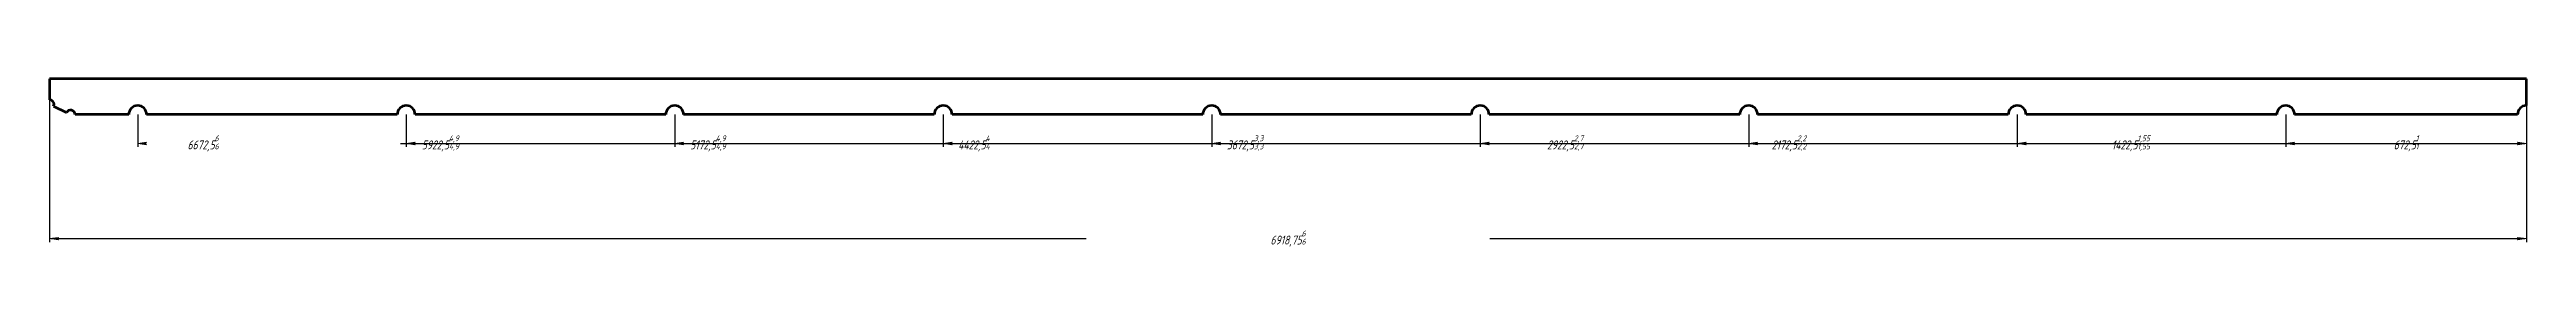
# Model space of a CAD drawing. Header units: millimetres. Extents: x -49 to 3780, y -1510 to 297.
# Drawn here: x -23 to 1361, y -140 to -48 of the extents above; entities that cross this region are included whole.
import ezdxf

# ---------------------------------------------------------------- set-up
doc = ezdxf.new("R2010")
doc.units = ezdxf.units.MM
doc.linetypes.add('K5LT_BASIC', pattern=[0])
doc.linetypes.add('K5LT_THIN', pattern=[0])
doc.layers.add('Системный слой', color=7, linetype='Continuous')
doc.layers.add('Системный слой (1)', color=7, linetype='Continuous', true_color=0x909090)
doc.styles.add('KDIMTEXTSTYLE', font='GOST_AU.SHX', dxfattribs={"width": 0.96, "oblique": 15, "height": 5})
doc.dimstyles.new('KDIMSTYLE (0.20)', dxfattribs={"dimtxt": 5, "dimasz": 1, "dimexe": 2, "dimexo": 0, "dimgap": 1, "dimtad": 1, "dimlfac": 5, "dimtxsty": 'KDIMTEXTSTYLE', "dimsah": 1, "dimcen": 0, "dimdle": 1, "dimadec": 0, "dimazin": 0, "dimtfac": 0.667, "dimtmove": 0, "dimatfit": 3, "dimfxl": 1, "dimtvp": 1, "dimtolj": 1, "dimtzin": 0, "dimarcsym": 0})

msp = doc.modelspace()

# ---------------------------------------------------------------- blocks, each defined once
blk = doc.blocks.new('KDIMARROW_01')
at = {"layer": 'Системный слой'}
blk.add_hatch(color=0, dxfattribs=at).paths.add_polyline_path([(-5, -0.7), (0, 0), (-5, 0.7), (-4.5, 0)])
at = {"layer": 'Системный слой', "color": 0, "linetype": 'K5LT_THIN', "lineweight": 18}
for p, q in [((-4.5, 0), (-5, 0.7)), ((-5, 0.7), (0, 0)), ((0, 0), (-5, -0.7)), ((-5, -0.7), (-4.5, 0))]:
    blk.add_line(p, q, dxfattribs=at)
at = {"layer": 'Системный слой (1)', "color": 0, "linetype": 'K5LT_THIN', "lineweight": 18}
blk.add_line((0, 0), (-1, 0), dxfattribs=at)

# ---------------------------------------------------------------- dimensions: what is measured, and where the dimension line sits
at = {"layer": 'Системный слой (1)', "color": 7}
for base, p1, p2, location, override in [((1361.2432, -137.6698), (-22.5068, -48.1365), (1361.2432, -48.1365), (669.3682, -137.6698), {"dimexo": 0, "dimpost": '\\H5.0;\\W0.965;\\Q15;<>\\H0.65x;\\S6^6;\\H1.5x;', "dimblk1": 'KDIMARROW_01', "dimblk2": 'KDIMARROW_01', "dimse1": 0, "dimse2": 0, "dimclrt": 7, "dimtolj": 1}), ((1361.2432, -84.3341), (26.7432, -68.1365), (1361.2432, -68.1365), (63.2432, -84.3341), {"dimexo": 0, "dimpost": '\\H5.0;\\W0.965;\\Q15;<>\\H0.65x;\\S6^6;\\H1.5x;', "dimblk1": 'KDIMARROW_01', "dimblk2": 'KDIMARROW_01', "dimse1": 0, "dimse2": 0, "dimclrt": 7, "dimtolj": 1}), ((1361.2432, -84.3341), (176.7432, -68.1365), (1361.2432, -68.1365), (195.8162, -84.3341), {"dimexo": 0, "dimpost": '\\H5.0;\\W0.965;\\Q15;<>\\H0.65x;\\S4,9^4,9;\\H1.5x;', "dimblk1": 'KDIMARROW_01', "dimblk2": 'KDIMARROW_01', "dimse1": 0, "dimse2": 0, "dimclrt": 7, "dimtolj": 1}), ((1361.2432, -84.3341), (326.7432, -68.1365), (1361.2432, -68.1365), (345.2871, -84.3341), {"dimexo": 0, "dimpost": '\\H5.0;\\W0.965;\\Q15;<>\\H0.65x;\\S4,9^4,9;\\H1.5x;', "dimblk1": 'KDIMARROW_01', "dimblk2": 'KDIMARROW_01', "dimse1": 0, "dimse2": 0, "dimclrt": 7, "dimtolj": 1}), ((1361.2432, -84.3341), (476.7432, -68.1365), (1361.2432, -68.1365), (493.898, -84.3341), {"dimexo": 0, "dimpost": '\\H5.0;\\W0.965;\\Q15;<>\\H0.65x;\\S4^4;\\H1.5x;', "dimblk1": 'KDIMARROW_01', "dimblk2": 'KDIMARROW_01', "dimse1": 0, "dimse2": 0, "dimclrt": 7, "dimtolj": 1}), ((1361.2432, -84.3341), (626.7432, -68.1365), (1361.2432, -68.1365), (645.4194, -84.3341), {"dimexo": 0, "dimpost": '\\H5.0;\\W0.965;\\Q15;<>\\H0.65x;\\S3,3^3,3;\\H1.5x;', "dimblk1": 'KDIMARROW_01', "dimblk2": 'KDIMARROW_01', "dimse1": 0, "dimse2": 0, "dimclrt": 7, "dimtolj": 1}), ((1361.2432, -84.3341), (776.7432, -68.1365), (1361.2432, -68.1365), (824.2432, -84.3341), {"dimexo": 0, "dimpost": '\\H5.0;\\W0.965;\\Q15;<>\\H0.65x;\\S2,7^2,7;\\H1.5x;', "dimblk1": 'KDIMARROW_01', "dimblk2": 'KDIMARROW_01', "dimse1": 0, "dimse2": 0, "dimclrt": 7, "dimtolj": 1}), ((1361.2432, -84.3341), (926.7432, -68.1365), (1361.2432, -68.1365), (949.2432, -84.3341), {"dimexo": 0, "dimpost": '\\H5.0;\\W0.965;\\Q15;<>\\H0.65x;\\S2,2^2,2;\\H1.5x;', "dimblk1": 'KDIMARROW_01', "dimblk2": 'KDIMARROW_01', "dimse1": 0, "dimse2": 0, "dimclrt": 7, "dimtolj": 1}), ((1361.2432, -84.3341), (1076.7432, -68.1365), (1361.2432, -68.1365), (1140.2432, -84.3341), {"dimexo": 0, "dimpost": '\\H5.0;\\W0.965;\\Q15;<>\\H0.65x;\\S1,55^1,55;\\H1.5x;', "dimblk1": 'KDIMARROW_01', "dimblk2": 'KDIMARROW_01', "dimse1": 0, "dimse2": 0, "dimclrt": 7, "dimtolj": 1}), ((1361.2432, -84.3341), (1226.7432, -68.1365), (1361.2432, -68.1365), (1293.9932, -84.3341), {"dimexo": 0, "dimpost": '\\H5.0;\\W0.965;\\Q15;<>\\H0.65x;\\S1^1;\\H1.5x;', "dimblk1": 'KDIMARROW_01', "dimblk2": 'KDIMARROW_01', "dimse1": 0, "dimse2": 0, "dimclrt": 7, "dimtolj": 1})]:
    msp.add_linear_dim(base=base, p1=p1, p2=p2, location=location, dimstyle='KDIMSTYLE (0.20)', override=override, dxfattribs=at).render()

# ---------------------------------------------------------------- linework, layer by layer
at = {"layer": 'Системный слой (1)', "color": 5, "linetype": 'K5LT_BASIC', "lineweight": 60, "true_color": 0x0000ff}
for p, q in [((1361.2432, -48.1365), (-22.5068, -48.1365)), ((-22.5068, -48.1365), (-22.5068, -49.1365)), ((-22.5068, -49.1365), (-22.5068, -59.9175)), ((1361.2432, -49.1365), (1361.2432, -48.1365)), ((1361.2432, -63.1365), (1361.2432, -49.1365)), ((-20.2589, -63.5116), (-13.0047, -67.0424)), ((21.7432, -68.1365), (-8.2568, -68.1365)), ((171.7432, -68.1365), (31.7432, -68.1365)), ((321.7432, -68.1365), (181.7432, -68.1365)), ((471.7432, -68.1365), (331.7432, -68.1365)), ((621.7432, -68.1365), (481.7432, -68.1365)), ((771.7432, -68.1365), (631.7432, -68.1365)), ((921.7432, -68.1365), (781.7432, -68.1365)), ((1071.7432, -68.1365), (931.7432, -68.1365)), ((1221.7432, -68.1365), (1081.7432, -68.1365)), ((1356.2432, -68.1365), (1231.7432, -68.1365))]:
    msp.add_line(p, q, dxfattribs=at)
for centre, radius, start, end in [((-22.5068, -62.4175), 2.5, 334.0466243, 90), ((-10.7568, -68.1365), 2.5, 0, 154.0466243), ((26.7432, -68.1365), 5, 0, 180), ((176.7432, -68.1365), 5, 0, 180), ((326.7432, -68.1365), 5, 0, 180), ((476.7432, -68.1365), 5, 0, 180), ((626.7432, -68.1365), 5, 0, 180), ((776.7432, -68.1365), 5, 0, 180), ((926.7432, -68.1365), 5, 0, 180), ((1076.7432, -68.1365), 5, 0, 180), ((1226.7432, -68.1365), 5, 0, 180), ((1361.2432, -68.1365), 5, 90, 180)]:
    msp.add_arc(centre, radius, start, end, dxfattribs=at)

msp.set_redraw_order([(e.dxf.handle, doc.entitydb.next_handle()) for e in msp.query("TEXT MTEXT ATTDEF DIMENSION ARC_DIMENSION")])  # texts and dimensions are drawn at this point

doc.saveas('drawing.dxf')
